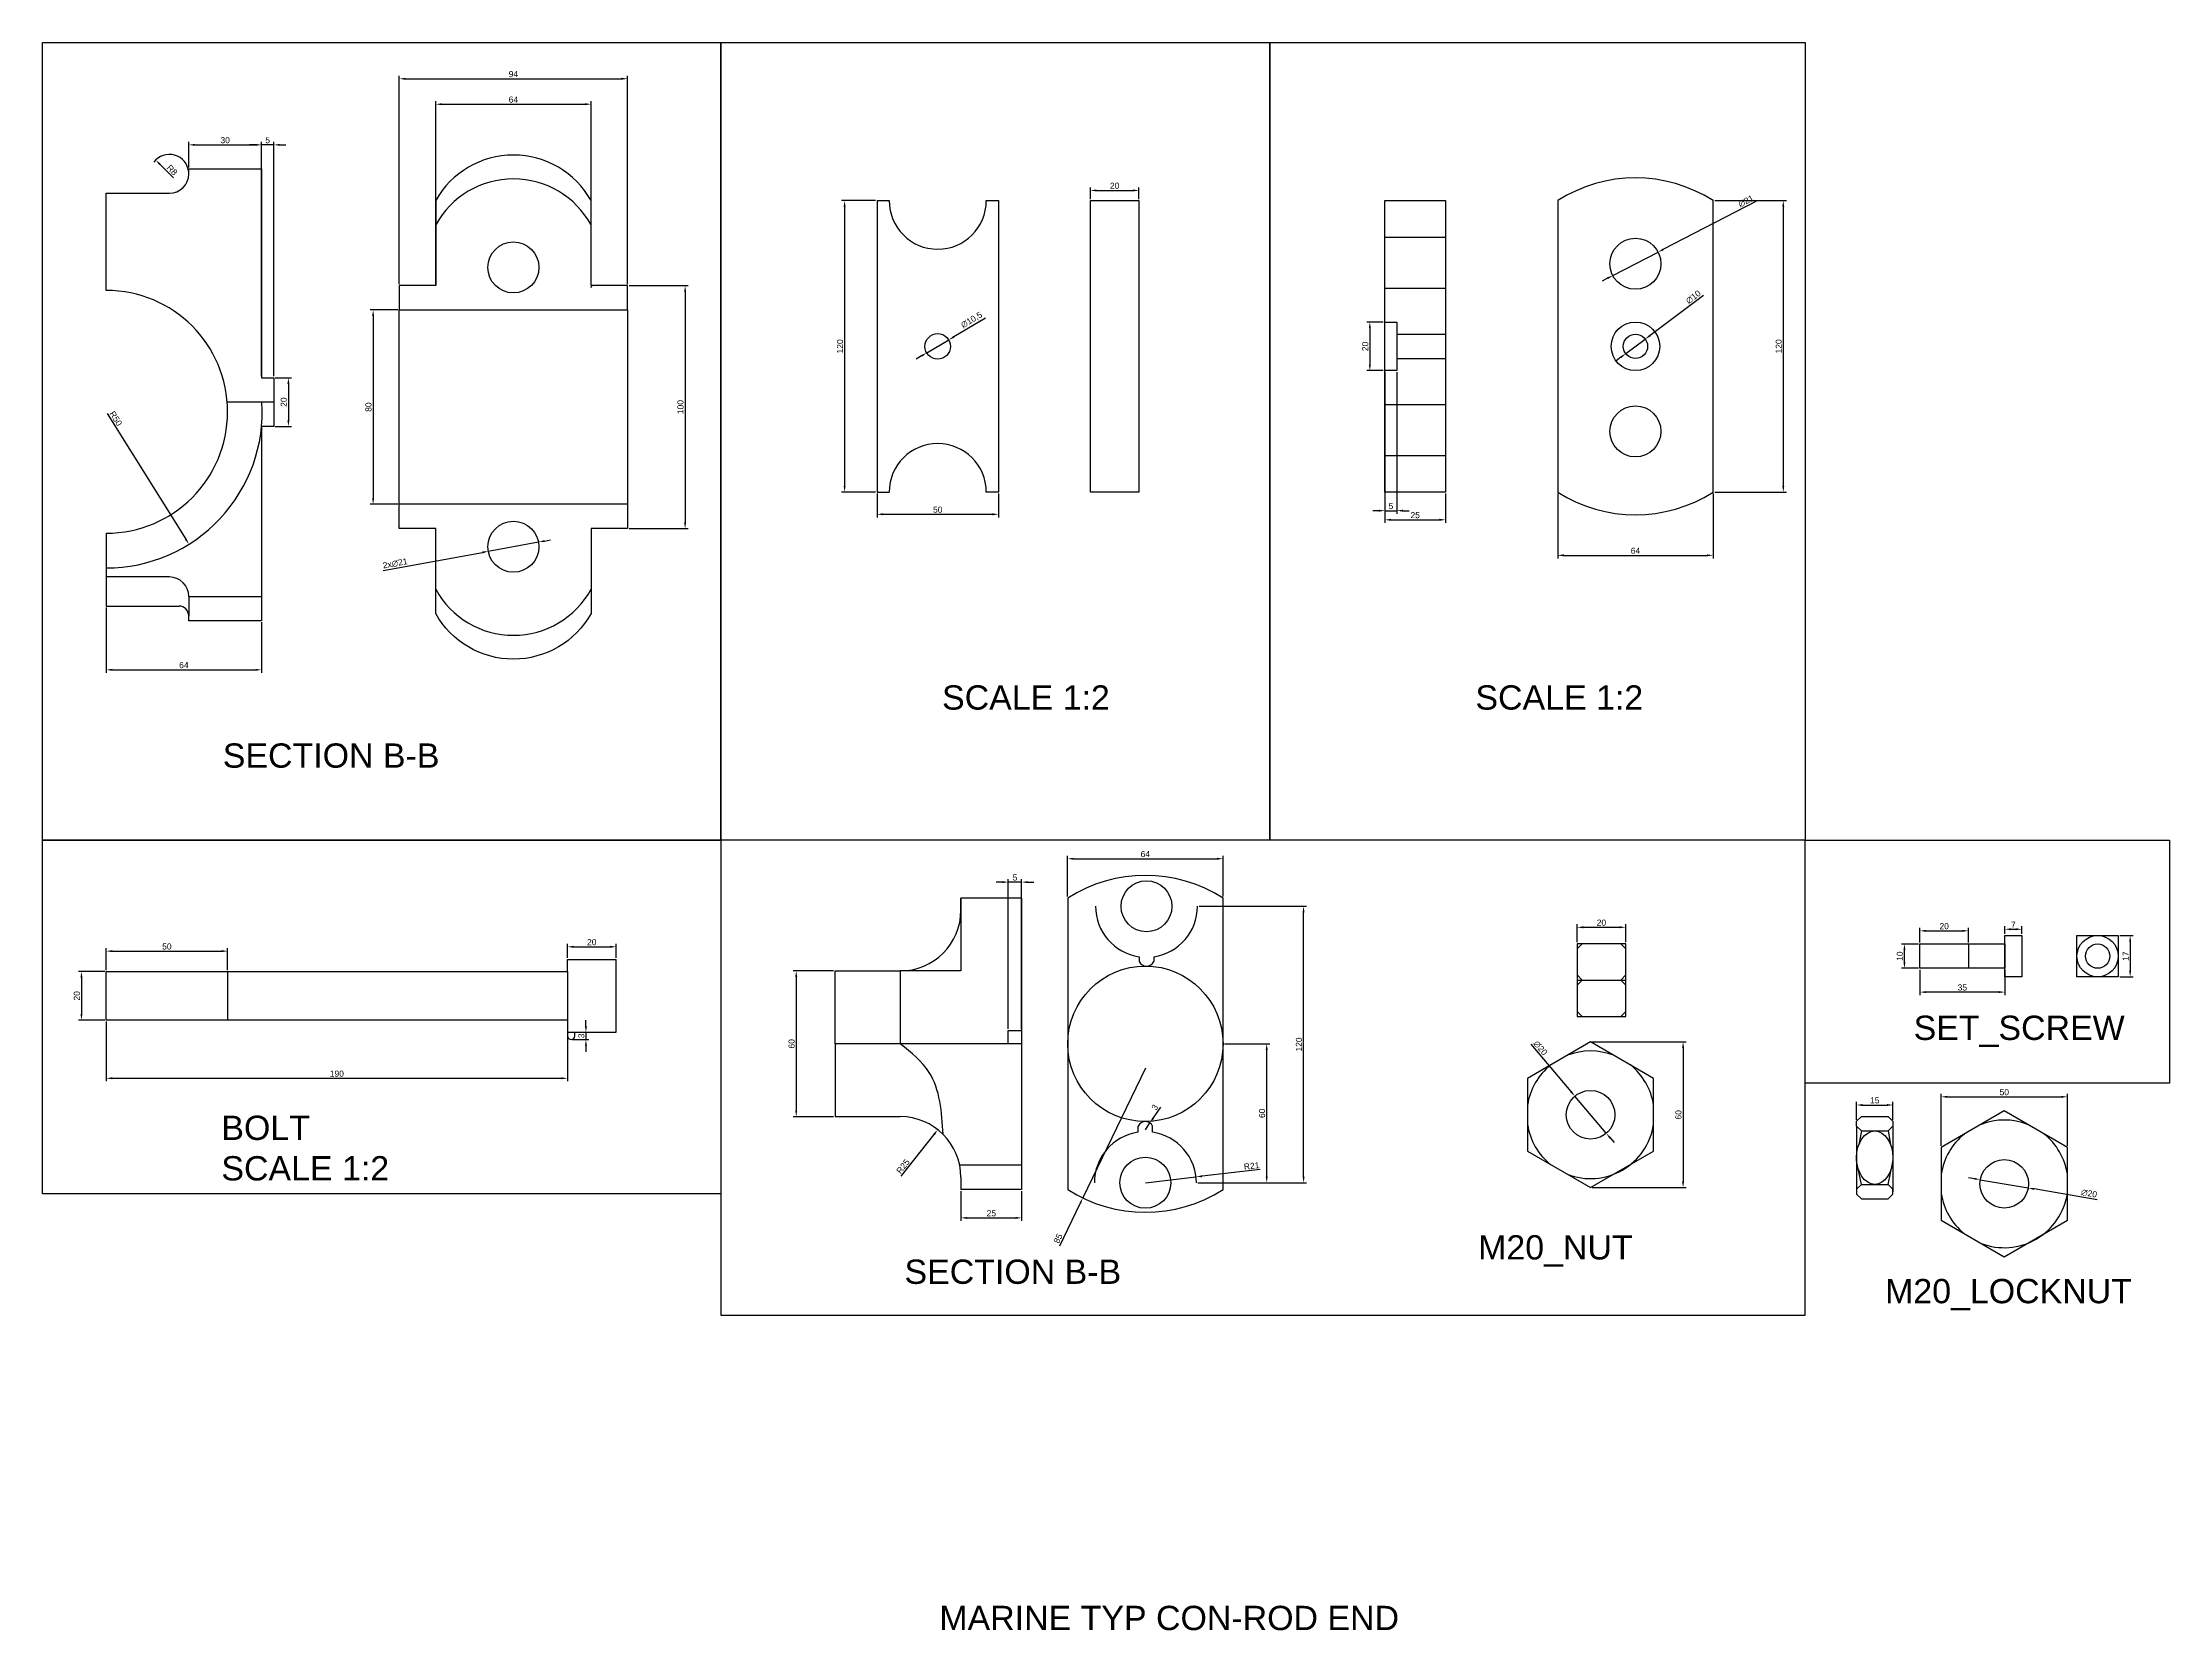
# Model space of a CAD drawing. Header units: millimetres. Extents: x 2670 to 3546, y 1502 to 2156.
import ezdxf

# ---------------------------------------------------------------- set-up
doc = ezdxf.new("R2010")
doc.units = ezdxf.units.MM
doc.styles.get("Standard").update_dxf_attribs({"font": 'arial.ttf'})
doc.dimstyles.new('ISO-25', dxfattribs={"dimtxt": 2.5, "dimasz": 2.5, "dimexe": 1.25, "dimexo": 0.625, "dimtad": 1, "dimtxsty": 'Standard', "dimcen": 2.5, "dimadec": 0, "dimazin": 0, "dimtfac": 1, "dimtmove": 0, "dimatfit": 3, "dimfxl": 1, "dimarcsym": 0})

msp = doc.modelspace()

# ---------------------------------------------------------------- texts
at = {"color": 40, "true_color": 0xf8d731, "char_height": 10, "attachment_point": 1}
for s, width, insert in [('SCALE 1:2', 138.03663, (3040.185, 1891.435)), ('SCALE 1:2', 138.03663, (3259.895, 1891.435)), ('SECTION B-B', 159.63799, (2743.915, 1867.527)), ('SET_SCREW', 53.35215, (3440.401, 1755.429)), ('BOLT\\PSCALE 1:2', 103.29499, (2743.334, 1714.251)), ('M20_NUT', 103.56052, (3261.005, 1665.033)), ('SECTION B-B', 159.63799, (3024.717, 1655.001)), ('M20_LOCKNUT', 94.52136, (3428.635, 1647.022))]:
    msp.add_mtext_dynamic_manual_height_columns(s, width=width, gutter_width=12.5, heights=[0], dxfattribs=dict(at, insert=insert))
at = {"insert": (3039.074, 1512.44), "char_height": 10, "attachment_point": 1}
msp.add_mtext_dynamic_manual_height_columns('MARINE TYP CON-ROD END', width=557.43972, gutter_width=12.5, heights=[0], dxfattribs=at)

# ---------------------------------------------------------------- blocks, each defined once
blk = doc.blocks.new('*D50')
at = {"color": 0, "lineweight": -2, "transparency": 16777216}
for p, q in [((2729.89, 2104.67), (2729.89, 2115.22)), ((2732.39, 2113.97), (2757.39, 2113.97)), ((2759.89, 2104.67), (2759.89, 2115.22))]:
    blk.add_line(p, q, dxfattribs=at)
at = {"color": 0, "transparency": 16777216}
for points in [[(2732.39, 2114.39), (2732.39, 2113.56), (2729.89, 2113.97)], [(2757.39, 2114.39), (2757.39, 2113.56), (2759.89, 2113.97)]]:
    blk.add_solid(points, dxfattribs=at)
at = {"layer": 'Defpoints', "color": 0, "transparency": 16777216}
for p in [(2759.89, 2113.97), (2729.89, 2104.05), (2759.89, 2104.05)]:
    blk.add_point(p, dxfattribs=at)
at = {"color": 0, "transparency": 16777216, "insert": (2744.89, 2115.88), "char_height": 2.5, "attachment_point": 5}
blk.add_mtext('30', dxfattribs=at)
blk = doc.blocks.new('*D51')
at = {"color": 0, "lineweight": -2, "transparency": 16777216}
for p, q in [((2757.39, 2113.97), (2754.89, 2113.97)), ((2759.89, 2018.67), (2759.89, 2115.22)), ((2764.89, 2113.97), (2759.89, 2113.97)), ((2764.89, 2018.67), (2764.89, 2115.22)), ((2767.39, 2113.97), (2769.89, 2113.97))]:
    blk.add_line(p, q, dxfattribs=at)
at = {"color": 0, "transparency": 16777216}
for points in [[(2757.39, 2114.39), (2757.39, 2113.56), (2759.89, 2113.97)], [(2767.39, 2114.39), (2767.39, 2113.56), (2764.89, 2113.97)]]:
    blk.add_solid(points, dxfattribs=at)
at = {"layer": 'Defpoints', "color": 0, "transparency": 16777216}
for p in [(2759.89, 2113.97), (2759.89, 2018.05), (2764.89, 2018.05)]:
    blk.add_point(p, dxfattribs=at)
at = {"color": 0, "transparency": 16777216, "insert": (2762.39, 2115.87), "char_height": 2.5, "attachment_point": 5}
blk.add_mtext('5', dxfattribs=at)
blk = doc.blocks.new('*D52')
at = {"color": 0, "lineweight": -2, "transparency": 16777216}
for p, q in [((2911.25, 2056), (2935.6, 2056)), ((2934.35, 2053.5), (2934.35, 1958.5)), ((2911.25, 1956), (2935.6, 1956))]:
    blk.add_line(p, q, dxfattribs=at)
at = {"color": 0, "transparency": 16777216}
for points in [[(2933.94, 2053.5), (2934.77, 2053.5), (2934.35, 2056)], [(2933.94, 1958.5), (2934.77, 1958.5), (2934.35, 1956)]]:
    blk.add_solid(points, dxfattribs=at)
at = {"layer": 'Defpoints', "color": 0, "transparency": 16777216}
for p in [(2910.62, 2056), (2910.62, 1956), (2934.35, 1956)]:
    blk.add_point(p, dxfattribs=at)
at = {"color": 0, "transparency": 16777216, "insert": (2932.45, 2006), "char_height": 2.5, "attachment_point": 5, "rotation": 90}
blk.add_mtext('100', dxfattribs=at)
blk = doc.blocks.new('*D53')
at = {"color": 0, "lineweight": -2, "transparency": 16777216}
for p, q in [((2816.62, 2056.63), (2816.62, 2142.43)), ((2819.12, 2141.18), (2908.12, 2141.18)), ((2910.62, 2056.63), (2910.62, 2142.43))]:
    blk.add_line(p, q, dxfattribs=at)
at = {"color": 0, "transparency": 16777216}
for points in [[(2819.12, 2141.6), (2819.12, 2140.77), (2816.62, 2141.18)], [(2908.12, 2141.6), (2908.12, 2140.77), (2910.62, 2141.18)]]:
    blk.add_solid(points, dxfattribs=at)
at = {"layer": 'Defpoints', "color": 0, "transparency": 16777216}
for p in [(2910.62, 2141.18), (2816.62, 2056), (2910.62, 2056)]:
    blk.add_point(p, dxfattribs=at)
at = {"color": 0, "transparency": 16777216, "insert": (2863.62, 2143.09), "char_height": 2.5, "attachment_point": 5}
blk.add_mtext('94', dxfattribs=at)
blk = doc.blocks.new('*D54')
at = {"color": 0, "lineweight": -2, "transparency": 16777216}
for p, q in [((2831.62, 2056.63), (2831.62, 2131.96)), ((2834.12, 2130.71), (2893.12, 2130.71)), ((2895.62, 2056.63), (2895.62, 2131.96))]:
    blk.add_line(p, q, dxfattribs=at)
at = {"color": 0, "transparency": 16777216}
for points in [[(2834.12, 2131.13), (2834.12, 2130.29), (2831.62, 2130.71)], [(2893.12, 2131.13), (2893.12, 2130.29), (2895.62, 2130.71)]]:
    blk.add_solid(points, dxfattribs=at)
at = {"layer": 'Defpoints', "color": 0, "transparency": 16777216}
for p in [(2895.62, 2130.71), (2831.62, 2056), (2895.62, 2056)]:
    blk.add_point(p, dxfattribs=at)
at = {"color": 0, "transparency": 16777216, "insert": (2863.62, 2132.61), "char_height": 2.5, "attachment_point": 5}
blk.add_mtext('64', dxfattribs=at)
blk = doc.blocks.new('*D55')
at = {"color": 0, "lineweight": -2, "transparency": 16777216}
for p, q in [((2816, 2046), (2804.58, 2046)), ((2805.83, 2043.5), (2805.83, 1968.5)), ((2816, 1966), (2804.58, 1966))]:
    blk.add_line(p, q, dxfattribs=at)
at = {"color": 0, "transparency": 16777216}
for points in [[(2805.41, 2043.5), (2806.25, 2043.5), (2805.83, 2046)], [(2805.41, 1968.5), (2806.25, 1968.5), (2805.83, 1966)]]:
    blk.add_solid(points, dxfattribs=at)
at = {"layer": 'Defpoints', "color": 0, "transparency": 16777216}
for p in [(2816.62, 2046), (2805.83, 1966), (2816.62, 1966)]:
    blk.add_point(p, dxfattribs=at)
at = {"color": 0, "transparency": 16777216, "insert": (2803.93, 2006), "char_height": 2.5, "attachment_point": 5, "rotation": 90}
blk.add_mtext('80', dxfattribs=at)
blk = doc.blocks.new('*D56')
at = {"color": 0, "lineweight": -2, "transparency": 16777216}
for p, q in [((2809.96, 1938.69), (2850.83, 1946.16)), ((2873.95, 1950.39), (2853.29, 1946.61)), ((2876.41, 1950.84), (2878.87, 1951.29))]:
    blk.add_line(p, q, dxfattribs=at)
at = {"color": 0, "transparency": 16777216}
for points in [[(2850.76, 1946.57), (2850.91, 1945.75), (2853.29, 1946.61)], [(2876.33, 1951.25), (2876.48, 1950.43), (2873.95, 1950.39)]]:
    blk.add_solid(points, dxfattribs=at)
at = {"layer": 'Defpoints', "color": 0, "transparency": 16777216}
for p in [(2853.29, 1946.61), (2873.95, 1950.39)]:
    blk.add_point(p, dxfattribs=at)
at = {"color": 0, "transparency": 16777216, "insert": (2814.91, 1941.6), "char_height": 2.5, "attachment_point": 5, "rotation": 10.35673}
blk.add_mtext('2x∅21', dxfattribs=at)
blk = doc.blocks.new('*D57')
at = {"color": 0, "lineweight": -2, "transparency": 16777216}
for p, q in [((2765.52, 2018.05), (2772.19, 2018.05)), ((2770.94, 2015.55), (2770.94, 2000.55)), ((2765.52, 1998.05), (2772.19, 1998.05))]:
    blk.add_line(p, q, dxfattribs=at)
at = {"color": 0, "transparency": 16777216}
for points in [[(2770.53, 2015.55), (2771.36, 2015.55), (2770.94, 2018.05)], [(2770.53, 2000.55), (2771.36, 2000.55), (2770.94, 1998.05)]]:
    blk.add_solid(points, dxfattribs=at)
at = {"layer": 'Defpoints', "color": 0, "transparency": 16777216}
for p in [(2764.89, 2018.05), (2764.89, 1998.05), (2770.94, 1998.05)]:
    blk.add_point(p, dxfattribs=at)
at = {"color": 0, "transparency": 16777216, "insert": (2769.04, 2008.05), "char_height": 2.5, "attachment_point": 5, "rotation": 90}
blk.add_mtext('20', dxfattribs=at)
blk = doc.blocks.new('*D58')
at = {"color": 0, "lineweight": -2, "transparency": 16777216}
blk.add_line((2696.33, 2003.35), (2728.64, 1951.66), dxfattribs=at)
at = {"color": 0, "transparency": 16777216}
blk.add_solid([(2728.99, 1951.88), (2728.28, 1951.44), (2729.96, 1949.54)], dxfattribs=at)
at = {"layer": 'Defpoints', "color": 0, "transparency": 16777216}
for p in [(2695.89, 2004.05), (2729.96, 1949.54)]:
    blk.add_point(p, dxfattribs=at)
at = {"color": 0, "transparency": 16777216, "insert": (2699.86, 2001.29), "char_height": 2.5, "attachment_point": 5, "rotation": 302.00206}
blk.add_mtext('R50', dxfattribs=at)
blk = doc.blocks.new('*D59')
at = {"color": 0, "lineweight": -2, "transparency": 16777216}
blk.add_line((2723.55, 2100.38), (2718.03, 2105.96), dxfattribs=at)
blk.add_arc((2721.89, 2102.05), 8, 4.47623, 143.62426, dxfattribs=at)
at = {"color": 0, "transparency": 16777216}
blk.add_solid([(2718.32, 2106.25), (2717.73, 2105.67), (2716.27, 2107.74)], dxfattribs=at)
at = {"layer": 'Defpoints', "color": 0, "transparency": 16777216}
for p in [(2716.27, 2107.74), (2721.89, 2102.05)]:
    blk.add_point(p, dxfattribs=at)
at = {"color": 0, "transparency": 16777216, "insert": (2723.04, 2103.59), "char_height": 2.5, "attachment_point": 5, "rotation": 314.6718}
blk.add_mtext('R8', dxfattribs=at)
blk = doc.blocks.new('*D60')
at = {"color": 0, "lineweight": -2, "transparency": 16777216}
for p, q in [((2695.89, 1923.42), (2695.89, 1896.58)), ((2759.89, 1917.42), (2759.89, 1896.58)), ((2698.39, 1897.83), (2757.39, 1897.83))]:
    blk.add_line(p, q, dxfattribs=at)
at = {"color": 0, "transparency": 16777216}
for points in [[(2698.39, 1898.25), (2698.39, 1897.42), (2695.89, 1897.83)], [(2757.39, 1898.25), (2757.39, 1897.42), (2759.89, 1897.83)]]:
    blk.add_solid(points, dxfattribs=at)
at = {"layer": 'Defpoints', "color": 0, "transparency": 16777216}
for p in [(2695.89, 1924.05), (2759.89, 1918.05), (2759.89, 1897.83)]:
    blk.add_point(p, dxfattribs=at)
at = {"color": 0, "transparency": 16777216, "insert": (2727.89, 1899.74), "char_height": 2.5, "attachment_point": 5}
blk.add_mtext('64', dxfattribs=at)
blk = doc.blocks.new('*D61')
at = {"color": 0, "lineweight": -2, "transparency": 16777216}
for p, q in [((3012.78, 2091), (2998.8, 2091)), ((3000.05, 2088.5), (3000.05, 1973.5)), ((3012.78, 1971), (2998.8, 1971))]:
    blk.add_line(p, q, dxfattribs=at)
at = {"color": 0, "transparency": 16777216}
for points in [[(2999.63, 2088.5), (3000.47, 2088.5), (3000.05, 2091)], [(2999.63, 1973.5), (3000.47, 1973.5), (3000.05, 1971)]]:
    blk.add_solid(points, dxfattribs=at)
at = {"layer": 'Defpoints', "color": 0, "transparency": 16777216}
for p in [(3013.41, 2091), (3000.05, 1971), (3013.41, 1971)]:
    blk.add_point(p, dxfattribs=at)
at = {"color": 0, "transparency": 16777216, "insert": (2998.15, 2031), "char_height": 2.5, "attachment_point": 5, "rotation": 90}
blk.add_mtext('120', dxfattribs=at)
blk = doc.blocks.new('*D62')
at = {"color": 0, "lineweight": -2, "transparency": 16777216}
for p, q in [((3013.41, 1970.38), (3013.41, 1960.61)), ((3063.41, 1970.38), (3063.41, 1960.61)), ((3015.91, 1961.86), (3060.91, 1961.86))]:
    blk.add_line(p, q, dxfattribs=at)
at = {"color": 0, "transparency": 16777216}
for points in [[(3015.91, 1962.28), (3015.91, 1961.44), (3013.41, 1961.86)], [(3060.91, 1962.28), (3060.91, 1961.44), (3063.41, 1961.86)]]:
    blk.add_solid(points, dxfattribs=at)
at = {"layer": 'Defpoints', "color": 0, "transparency": 16777216}
for p in [(3013.41, 1971), (3063.41, 1971), (3063.41, 1961.86)]:
    blk.add_point(p, dxfattribs=at)
at = {"color": 0, "transparency": 16777216, "insert": (3038.41, 1963.76), "char_height": 2.5, "attachment_point": 5}
blk.add_mtext('50', dxfattribs=at)
blk = doc.blocks.new('*D63')
at = {"color": 0, "lineweight": -2, "transparency": 16777216}
for p, q in [((3058.02, 2042.55), (3045.09, 2034.93)), ((3033.88, 2028.34), (3042.93, 2033.67)), ((3031.73, 2027.07), (3029.57, 2025.8))]:
    blk.add_line(p, q, dxfattribs=at)
at = {"color": 0, "transparency": 16777216}
for points in [[(3044.87, 2035.29), (3045.3, 2034.58), (3042.93, 2033.67)], [(3031.52, 2027.43), (3031.94, 2026.71), (3033.88, 2028.34)]]:
    blk.add_solid(points, dxfattribs=at)
at = {"layer": 'Defpoints', "color": 0, "transparency": 16777216}
for p in [(3042.93, 2033.67), (3033.88, 2028.34)]:
    blk.add_point(p, dxfattribs=at)
at = {"color": 0, "transparency": 16777216, "insert": (3052.4, 2041.76), "char_height": 2.5, "attachment_point": 5, "rotation": 30.49342}
blk.add_mtext('∅10,5', dxfattribs=at)
blk = doc.blocks.new('*D64')
at = {"color": 0, "lineweight": -2, "transparency": 16777216}
for p, q in [((3101.28, 2091.63), (3101.28, 2096.46)), ((3103.78, 2095.21), (3118.78, 2095.21)), ((3121.28, 2091.63), (3121.28, 2096.46))]:
    blk.add_line(p, q, dxfattribs=at)
at = {"color": 0, "transparency": 16777216}
for points in [[(3103.78, 2095.62), (3103.78, 2094.79), (3101.28, 2095.21)], [(3118.78, 2095.62), (3118.78, 2094.79), (3121.28, 2095.21)]]:
    blk.add_solid(points, dxfattribs=at)
at = {"layer": 'Defpoints', "color": 0, "transparency": 16777216}
for p in [(3121.28, 2095.21), (3101.28, 2091), (3121.28, 2091)]:
    blk.add_point(p, dxfattribs=at)
at = {"color": 0, "transparency": 16777216, "insert": (3111.28, 2097.11), "char_height": 2.5, "attachment_point": 5}
blk.add_mtext('20', dxfattribs=at)
blk = doc.blocks.new('*D65')
at = {"color": 0, "lineweight": -2, "transparency": 16777216}
for p, q in [((3221.95, 2041), (3215.15, 2041)), ((3216.4, 2038.5), (3216.4, 2023.5)), ((3221.95, 2021), (3215.15, 2021))]:
    blk.add_line(p, q, dxfattribs=at)
at = {"color": 0, "transparency": 16777216}
for points in [[(3215.98, 2038.5), (3216.81, 2038.5), (3216.4, 2041)], [(3215.98, 2023.5), (3216.81, 2023.5), (3216.4, 2021)]]:
    blk.add_solid(points, dxfattribs=at)
at = {"layer": 'Defpoints', "color": 0, "transparency": 16777216}
for p in [(3222.58, 2041), (3216.4, 2021), (3222.58, 2021)]:
    blk.add_point(p, dxfattribs=at)
at = {"color": 0, "transparency": 16777216, "insert": (3214.5, 2031), "char_height": 2.5, "attachment_point": 5, "rotation": 90}
blk.add_mtext('20', dxfattribs=at)
blk = doc.blocks.new('*D66')
at = {"color": 0, "lineweight": -2, "transparency": 16777216}
for p, q in [((3222.58, 1970.38), (3222.58, 1958.35)), ((3247.58, 1970.38), (3247.58, 1958.35)), ((3225.08, 1959.6), (3245.08, 1959.6))]:
    blk.add_line(p, q, dxfattribs=at)
at = {"color": 0, "transparency": 16777216}
for points in [[(3225.08, 1960.02), (3225.08, 1959.18), (3222.58, 1959.6)], [(3245.08, 1960.02), (3245.08, 1959.18), (3247.58, 1959.6)]]:
    blk.add_solid(points, dxfattribs=at)
at = {"layer": 'Defpoints', "color": 0, "transparency": 16777216}
for p in [(3222.58, 1971), (3247.58, 1971), (3247.58, 1959.6)]:
    blk.add_point(p, dxfattribs=at)
at = {"color": 0, "transparency": 16777216, "insert": (3235.08, 1961.5), "char_height": 2.5, "attachment_point": 5}
blk.add_mtext('25', dxfattribs=at)
blk = doc.blocks.new('*D67')
at = {"color": 0, "lineweight": -2, "transparency": 16777216}
for p, q in [((3222.58, 2020.38), (3222.58, 1962.1)), ((3227.58, 2020.38), (3227.58, 1962.1)), ((3220.08, 1963.35), (3217.58, 1963.35)), ((3222.58, 1963.35), (3227.58, 1963.35)), ((3230.08, 1963.35), (3232.58, 1963.35))]:
    blk.add_line(p, q, dxfattribs=at)
at = {"color": 0, "transparency": 16777216}
for points in [[(3220.08, 1963.77), (3220.08, 1962.93), (3222.58, 1963.35)], [(3230.08, 1963.77), (3230.08, 1962.93), (3227.58, 1963.35)]]:
    blk.add_solid(points, dxfattribs=at)
at = {"layer": 'Defpoints', "color": 0, "transparency": 16777216}
for p in [(3222.58, 2021), (3227.58, 2021), (3227.58, 1963.35)]:
    blk.add_point(p, dxfattribs=at)
at = {"color": 0, "transparency": 16777216, "insert": (3225.08, 1965.25), "char_height": 2.5, "attachment_point": 5}
blk.add_mtext('5', dxfattribs=at)
blk = doc.blocks.new('*D68')
at = {"color": 0, "lineweight": -2, "transparency": 16777216}
for p, q in [((3375.37, 2090.65), (3337.36, 2070.98)), ((3316.49, 2060.18), (3335.14, 2069.83)), ((3314.27, 2059.03), (3312.05, 2057.88))]:
    blk.add_line(p, q, dxfattribs=at)
at = {"color": 0, "transparency": 16777216}
for points in [[(3337.17, 2071.35), (3337.55, 2070.61), (3335.14, 2069.83)], [(3314.07, 2059.4), (3314.46, 2058.66), (3316.49, 2060.18)]]:
    blk.add_solid(points, dxfattribs=at)
at = {"layer": 'Defpoints', "color": 0, "transparency": 16777216}
for p in [(3335.14, 2069.83), (3316.49, 2060.18)]:
    blk.add_point(p, dxfattribs=at)
at = {"color": 0, "transparency": 16777216, "insert": (3371.33, 2090.77), "char_height": 2.5, "attachment_point": 5, "rotation": 27.35769}
blk.add_mtext('∅21', dxfattribs=at)
blk = doc.blocks.new('*D69')
at = {"color": 0, "lineweight": -2, "transparency": 16777216}
for p, q in [((3353.86, 2051.96), (3331.82, 2035.49)), ((3321.81, 2028.01), (3329.82, 2034)), ((3319.81, 2026.51), (3317.8, 2025.01))]:
    blk.add_line(p, q, dxfattribs=at)
at = {"color": 0, "transparency": 16777216}
for points in [[(3331.57, 2035.83), (3332.07, 2035.16), (3329.82, 2034)], [(3319.56, 2026.84), (3320.05, 2026.18), (3321.81, 2028.01)]]:
    blk.add_solid(points, dxfattribs=at)
at = {"layer": 'Defpoints', "color": 0, "transparency": 16777216}
for p in [(3329.82, 2034), (3321.81, 2028.01)]:
    blk.add_point(p, dxfattribs=at)
at = {"color": 0, "transparency": 16777216, "insert": (3349.66, 2051.29), "char_height": 2.5, "attachment_point": 5, "rotation": 36.77829}
blk.add_mtext('∅10', dxfattribs=at)
blk = doc.blocks.new('*D70')
at = {"color": 0, "lineweight": -2, "transparency": 16777216}
for p, q in [((3358.44, 2091), (3387.96, 2091)), ((3386.71, 2088.5), (3386.71, 1973.5)), ((3358.44, 1971), (3387.96, 1971))]:
    blk.add_line(p, q, dxfattribs=at)
at = {"color": 0, "transparency": 16777216}
for points in [[(3386.29, 2088.5), (3387.12, 2088.5), (3386.71, 2091)], [(3386.29, 1973.5), (3387.12, 1973.5), (3386.71, 1971)]]:
    blk.add_solid(points, dxfattribs=at)
at = {"layer": 'Defpoints', "color": 0, "transparency": 16777216}
for p in [(3357.81, 2091), (3357.81, 1971), (3386.71, 1971)]:
    blk.add_point(p, dxfattribs=at)
at = {"color": 0, "transparency": 16777216, "insert": (3384.81, 2031), "char_height": 2.5, "attachment_point": 5, "rotation": 90}
blk.add_mtext('120', dxfattribs=at)
blk = doc.blocks.new('*D71')
at = {"color": 0, "lineweight": -2, "transparency": 16777216}
for p, q in [((3293.81, 1970.38), (3293.81, 1943.71)), ((3357.81, 1970.38), (3357.81, 1943.71)), ((3296.31, 1944.96), (3355.31, 1944.96))]:
    blk.add_line(p, q, dxfattribs=at)
at = {"color": 0, "transparency": 16777216}
for points in [[(3296.31, 1945.38), (3296.31, 1944.55), (3293.81, 1944.96)], [(3355.31, 1945.38), (3355.31, 1944.55), (3357.81, 1944.96)]]:
    blk.add_solid(points, dxfattribs=at)
at = {"layer": 'Defpoints', "color": 0, "transparency": 16777216}
for p in [(3293.81, 1971), (3357.81, 1971), (3357.81, 1944.96)]:
    blk.add_point(p, dxfattribs=at)
at = {"color": 0, "transparency": 16777216, "insert": (3325.81, 1946.86), "char_height": 2.5, "attachment_point": 5}
blk.add_mtext('64', dxfattribs=at)
blk = doc.blocks.new('*D72')
at = {"color": 0, "lineweight": -2, "transparency": 16777216}
for p, q in [((2695.27, 1773.59), (2684.45, 1773.59)), ((2685.7, 1771.09), (2685.7, 1756.09)), ((2695.27, 1753.59), (2684.45, 1753.59))]:
    blk.add_line(p, q, dxfattribs=at)
at = {"color": 0, "transparency": 16777216}
for points in [[(2685.28, 1771.09), (2686.12, 1771.09), (2685.7, 1773.59)], [(2685.28, 1756.09), (2686.12, 1756.09), (2685.7, 1753.59)]]:
    blk.add_solid(points, dxfattribs=at)
at = {"layer": 'Defpoints', "color": 0, "transparency": 16777216}
for p in [(2695.89, 1773.59), (2685.7, 1753.59), (2695.89, 1753.59)]:
    blk.add_point(p, dxfattribs=at)
at = {"color": 0, "transparency": 16777216, "insert": (2683.8, 1763.59), "char_height": 2.5, "attachment_point": 5, "rotation": 90}
blk.add_mtext('20', dxfattribs=at)
blk = doc.blocks.new('*D73')
at = {"color": 0, "lineweight": -2, "transparency": 16777216}
for p, q in [((2695.89, 1774.21), (2695.89, 1783.25)), ((2698.39, 1782), (2743.39, 1782)), ((2745.89, 1774.21), (2745.89, 1783.25))]:
    blk.add_line(p, q, dxfattribs=at)
at = {"color": 0, "transparency": 16777216}
for points in [[(2698.39, 1782.42), (2698.39, 1781.58), (2695.89, 1782)], [(2743.39, 1782.42), (2743.39, 1781.58), (2745.89, 1782)]]:
    blk.add_solid(points, dxfattribs=at)
at = {"layer": 'Defpoints', "color": 0, "transparency": 16777216}
for p in [(2745.89, 1782), (2695.89, 1773.59), (2745.89, 1773.59)]:
    blk.add_point(p, dxfattribs=at)
at = {"color": 0, "transparency": 16777216, "insert": (2720.89, 1783.9), "char_height": 2.5, "attachment_point": 5}
blk.add_mtext('50', dxfattribs=at)
blk = doc.blocks.new('*D74')
at = {"color": 0, "lineweight": -2, "transparency": 16777216}
for p, q in [((2695.89, 1752.96), (2695.89, 1728.39)), ((2885.89, 1752.96), (2885.89, 1728.39)), ((2698.39, 1729.64), (2883.39, 1729.64))]:
    blk.add_line(p, q, dxfattribs=at)
at = {"color": 0, "transparency": 16777216}
for points in [[(2698.39, 1730.06), (2698.39, 1729.23), (2695.89, 1729.64)], [(2883.39, 1730.06), (2883.39, 1729.23), (2885.89, 1729.64)]]:
    blk.add_solid(points, dxfattribs=at)
at = {"layer": 'Defpoints', "color": 0, "transparency": 16777216}
for p in [(2695.89, 1753.59), (2885.89, 1753.59), (2885.89, 1729.64)]:
    blk.add_point(p, dxfattribs=at)
at = {"color": 0, "transparency": 16777216, "insert": (2790.89, 1731.54), "char_height": 2.5, "attachment_point": 5}
blk.add_mtext('190', dxfattribs=at)
blk = doc.blocks.new('*D75')
at = {"color": 0, "lineweight": -2, "transparency": 16777216}
for p, q in [((2893.5, 1751.09), (2893.5, 1753.59)), ((2888.02, 1745.59), (2894.75, 1745.59)), ((2889.52, 1748.59), (2894.75, 1748.59)), ((2893.5, 1748.59), (2893.5, 1745.59)), ((2893.5, 1743.09), (2893.5, 1740.59))]:
    blk.add_line(p, q, dxfattribs=at)
at = {"color": 0, "transparency": 16777216}
for points in [[(2893.09, 1751.09), (2893.92, 1751.09), (2893.5, 1748.59)], [(2893.09, 1743.09), (2893.92, 1743.09), (2893.5, 1745.59)]]:
    blk.add_solid(points, dxfattribs=at)
at = {"layer": 'Defpoints', "color": 0, "transparency": 16777216}
for p in [(2887.39, 1745.59), (2888.89, 1748.59), (2893.5, 1745.59)]:
    blk.add_point(p, dxfattribs=at)
at = {"color": 0, "transparency": 16777216, "insert": (2891.6, 1747.09), "char_height": 2.5, "attachment_point": 5, "rotation": 90}
blk.add_mtext('3', dxfattribs=at)
blk = doc.blocks.new('*D76')
at = {"color": 0, "lineweight": -2, "transparency": 16777216}
for p, q in [((2885.89, 1779.21), (2885.89, 1785.03)), ((2888.39, 1783.78), (2903.39, 1783.78)), ((2905.89, 1779.21), (2905.89, 1785.03))]:
    blk.add_line(p, q, dxfattribs=at)
at = {"color": 0, "transparency": 16777216}
for points in [[(2888.39, 1784.2), (2888.39, 1783.36), (2885.89, 1783.78)], [(2903.39, 1784.2), (2903.39, 1783.36), (2905.89, 1783.78)]]:
    blk.add_solid(points, dxfattribs=at)
at = {"layer": 'Defpoints', "color": 0, "transparency": 16777216}
for p in [(2885.89, 1778.59), (2905.89, 1783.78), (2905.89, 1778.59)]:
    blk.add_point(p, dxfattribs=at)
at = {"color": 0, "transparency": 16777216, "insert": (2895.89, 1785.68), "char_height": 2.5, "attachment_point": 5}
blk.add_mtext('20', dxfattribs=at)
blk = doc.blocks.new('*D77')
at = {"color": 0, "lineweight": -2, "transparency": 16777216}
for p, q in [((3064.98, 1810.41), (3062.48, 1810.41)), ((3067.48, 1749.97), (3067.48, 1811.66)), ((3072.98, 1810.41), (3067.48, 1810.41)), ((3072.98, 1749.97), (3072.98, 1811.66)), ((3075.48, 1810.41), (3077.98, 1810.41))]:
    blk.add_line(p, q, dxfattribs=at)
at = {"color": 0, "transparency": 16777216}
for points in [[(3064.98, 1810.83), (3064.98, 1809.99), (3067.48, 1810.41)], [(3075.48, 1810.83), (3075.48, 1809.99), (3072.98, 1810.41)]]:
    blk.add_solid(points, dxfattribs=at)
at = {"layer": 'Defpoints', "color": 0, "transparency": 16777216}
for p in [(3067.48, 1810.41), (3067.48, 1749.34), (3072.98, 1749.34)]:
    blk.add_point(p, dxfattribs=at)
at = {"color": 0, "transparency": 16777216, "insert": (3070.23, 1812.31), "char_height": 2.5, "attachment_point": 5}
blk.add_mtext('5', dxfattribs=at)
blk = doc.blocks.new('*D78')
at = {"color": 0, "lineweight": -2, "transparency": 16777216}
for p, q in [((3047.98, 1683.22), (3047.98, 1670.91)), ((3072.98, 1683.22), (3072.98, 1670.91)), ((3050.48, 1672.16), (3070.48, 1672.16))]:
    blk.add_line(p, q, dxfattribs=at)
at = {"color": 0, "transparency": 16777216}
for points in [[(3050.48, 1672.57), (3050.48, 1671.74), (3047.98, 1672.16)], [(3070.48, 1672.57), (3070.48, 1671.74), (3072.98, 1672.16)]]:
    blk.add_solid(points, dxfattribs=at)
at = {"layer": 'Defpoints', "color": 0, "transparency": 16777216}
for p in [(3047.98, 1683.84), (3072.98, 1683.84), (3072.98, 1672.16)]:
    blk.add_point(p, dxfattribs=at)
at = {"color": 0, "transparency": 16777216, "insert": (3060.48, 1674.06), "char_height": 2.5, "attachment_point": 5}
blk.add_mtext('25', dxfattribs=at)
blk = doc.blocks.new('*D79')
at = {"color": 0, "lineweight": -2, "transparency": 16777216}
for p, q in [((2995.48, 1773.84), (2978.86, 1773.84)), ((2980.11, 1771.34), (2980.11, 1716.34)), ((2995.48, 1713.84), (2978.86, 1713.84))]:
    blk.add_line(p, q, dxfattribs=at)
at = {"color": 0, "transparency": 16777216}
for points in [[(2979.69, 1771.34), (2980.52, 1771.34), (2980.11, 1773.84)], [(2979.69, 1716.34), (2980.52, 1716.34), (2980.11, 1713.84)]]:
    blk.add_solid(points, dxfattribs=at)
at = {"layer": 'Defpoints', "color": 0, "transparency": 16777216}
for p in [(2996.11, 1773.84), (2980.11, 1713.84), (2996.11, 1713.84)]:
    blk.add_point(p, dxfattribs=at)
at = {"color": 0, "transparency": 16777216, "insert": (2978.21, 1743.84), "char_height": 2.5, "attachment_point": 5, "rotation": 90}
blk.add_mtext('60', dxfattribs=at)
blk = doc.blocks.new('*D80')
at = {"color": 0, "lineweight": -2, "transparency": 16777216}
blk.add_line((3023.39, 1689.36), (3036.9, 1706.52), dxfattribs=at)
at = {"color": 0, "transparency": 16777216}
blk.add_solid([(3036.57, 1706.78), (3037.23, 1706.26), (3038.45, 1708.49)], dxfattribs=at)
at = {"layer": 'Defpoints', "color": 0, "transparency": 16777216}
for p in [(3038.45, 1708.49), (3022.98, 1688.84)]:
    blk.add_point(p, dxfattribs=at)
at = {"color": 0, "transparency": 16777216, "insert": (3024.13, 1693.38), "char_height": 2.5, "attachment_point": 5, "rotation": 51.78902}
blk.add_mtext('R25', dxfattribs=at)
blk = doc.blocks.new('*D81')
at = {"color": 0, "lineweight": -2, "transparency": 16777216}
for p, q in [((3130.21, 1717.8), (3127.2, 1713.33)), ((3123.93, 1708.46), (3125.81, 1711.25))]:
    blk.add_line(p, q, dxfattribs=at)
at = {"color": 0, "transparency": 16777216}
blk.add_solid([(3126.86, 1713.56), (3127.55, 1713.09), (3125.81, 1711.25)], dxfattribs=at)
at = {"layer": 'Defpoints', "color": 0, "transparency": 16777216}
for p in [(3123.93, 1708.46), (3125.81, 1711.25)]:
    blk.add_point(p, dxfattribs=at)
at = {"color": 0, "transparency": 16777216, "insert": (3127.83, 1717.66), "char_height": 2.5, "attachment_point": 5, "rotation": 56.0927}
blk.add_mtext('3', dxfattribs=at)
blk = doc.blocks.new('*D82')
at = {"color": 0, "lineweight": -2, "transparency": 16777216}
for p, q in [((3123.93, 1733.84), (3098.16, 1680.36)), ((3088.67, 1660.67), (3097.08, 1678.11))]:
    blk.add_line(p, q, dxfattribs=at)
at = {"color": 0, "transparency": 16777216}
blk.add_solid([(3096.7, 1678.29), (3097.45, 1677.93), (3098.16, 1680.36)], dxfattribs=at)
at = {"layer": 'Defpoints', "color": 0, "transparency": 16777216}
for p in [(3123.93, 1733.84), (3098.16, 1680.36)]:
    blk.add_point(p, dxfattribs=at)
at = {"color": 0, "transparency": 16777216, "insert": (3088.01, 1663.68), "char_height": 2.5, "attachment_point": 5, "rotation": 64.27136}
blk.add_mtext('85', dxfattribs=at)
blk = doc.blocks.new('*D83')
at = {"color": 0, "lineweight": -2, "transparency": 16777216}
for p, q in [((3171.25, 1692.08), (3147.28, 1689.32)), ((3123.93, 1686.63), (3144.79, 1689.03))]:
    blk.add_line(p, q, dxfattribs=at)
at = {"color": 0, "transparency": 16777216}
blk.add_solid([(3147.23, 1689.73), (3147.33, 1688.9), (3144.79, 1689.03)], dxfattribs=at)
at = {"layer": 'Defpoints', "color": 0, "transparency": 16777216}
for p in [(3123.93, 1686.63), (3144.79, 1689.03)]:
    blk.add_point(p, dxfattribs=at)
at = {"color": 0, "transparency": 16777216, "insert": (3167.69, 1693.56), "char_height": 2.5, "attachment_point": 5, "rotation": 6.57099}
blk.add_mtext('R21', dxfattribs=at)
blk = doc.blocks.new('*D84')
at = {"color": 0, "lineweight": -2, "transparency": 16777216}
for p, q in [((3146.03, 1800.47), (3190.35, 1800.47)), ((3189.1, 1689.13), (3189.1, 1797.97)), ((3145.56, 1686.63), (3190.35, 1686.63))]:
    blk.add_line(p, q, dxfattribs=at)
at = {"color": 0, "transparency": 16777216}
for points in [[(3188.69, 1797.97), (3189.52, 1797.97), (3189.1, 1800.47)], [(3188.69, 1689.13), (3189.52, 1689.13), (3189.1, 1686.63)]]:
    blk.add_solid(points, dxfattribs=at)
at = {"layer": 'Defpoints', "color": 0, "transparency": 16777216}
for p in [(3145.41, 1800.47), (3189.1, 1800.47), (3144.93, 1686.63)]:
    blk.add_point(p, dxfattribs=at)
at = {"color": 0, "transparency": 16777216, "insert": (3187.2, 1743.55), "char_height": 2.5, "attachment_point": 5, "rotation": 90}
blk.add_mtext('120', dxfattribs=at)
blk = doc.blocks.new('*D85')
at = {"color": 0, "lineweight": -2, "transparency": 16777216}
for p, q in [((3156.56, 1743.84), (3175.17, 1743.84)), ((3173.92, 1689.13), (3173.92, 1741.34)), ((3145.56, 1686.63), (3175.17, 1686.63))]:
    blk.add_line(p, q, dxfattribs=at)
at = {"color": 0, "transparency": 16777216}
for points in [[(3173.51, 1741.34), (3174.34, 1741.34), (3173.92, 1743.84)], [(3173.51, 1689.13), (3174.34, 1689.13), (3173.92, 1686.63)]]:
    blk.add_solid(points, dxfattribs=at)
at = {"layer": 'Defpoints', "color": 0, "transparency": 16777216}
for p in [(3155.93, 1743.84), (3173.92, 1743.84), (3144.93, 1686.63)]:
    blk.add_point(p, dxfattribs=at)
at = {"color": 0, "transparency": 16777216, "insert": (3172.02, 1715.23), "char_height": 2.5, "attachment_point": 5, "rotation": 90}
blk.add_mtext('60', dxfattribs=at)
blk = doc.blocks.new('*D86')
at = {"color": 0, "lineweight": -2, "transparency": 16777216}
for p, q in [((3091.93, 1804.47), (3091.93, 1821.29)), ((3094.43, 1820.04), (3153.43, 1820.04)), ((3155.93, 1804.47), (3155.93, 1821.29))]:
    blk.add_line(p, q, dxfattribs=at)
at = {"color": 0, "transparency": 16777216}
for points in [[(3094.43, 1820.45), (3094.43, 1819.62), (3091.93, 1820.04)], [(3153.43, 1820.45), (3153.43, 1819.62), (3155.93, 1820.04)]]:
    blk.add_solid(points, dxfattribs=at)
at = {"layer": 'Defpoints', "color": 0, "transparency": 16777216}
for p in [(3155.93, 1820.04), (3091.93, 1803.84), (3155.93, 1803.84)]:
    blk.add_point(p, dxfattribs=at)
at = {"color": 0, "transparency": 16777216, "insert": (3123.93, 1821.94), "char_height": 2.5, "attachment_point": 5}
blk.add_mtext('64', dxfattribs=at)
blk = doc.blocks.new('*D87')
at = {"color": 0, "lineweight": -2, "transparency": 16777216}
for p, q in [((3416.89, 1712.57), (3416.89, 1719.89)), ((3419.39, 1718.64), (3429.39, 1718.64)), ((3431.89, 1712.57), (3431.89, 1719.89))]:
    blk.add_line(p, q, dxfattribs=at)
at = {"color": 0, "transparency": 16777216}
for points in [[(3419.39, 1719.06), (3419.39, 1718.22), (3416.89, 1718.64)], [(3429.39, 1719.06), (3429.39, 1718.22), (3431.89, 1718.64)]]:
    blk.add_solid(points, dxfattribs=at)
at = {"layer": 'Defpoints', "color": 0, "transparency": 16777216}
for p in [(3431.89, 1718.64), (3416.89, 1711.95), (3431.89, 1711.95)]:
    blk.add_point(p, dxfattribs=at)
at = {"color": 0, "transparency": 16777216, "insert": (3424.39, 1720.54), "char_height": 2.5, "attachment_point": 5}
blk.add_mtext('15', dxfattribs=at)
blk = doc.blocks.new('*D88')
at = {"color": 0, "lineweight": -2, "transparency": 16777216}
for p, q in [((3451.75, 1701.8), (3451.75, 1723.26)), ((3454.25, 1722.01), (3501.21, 1722.01)), ((3503.71, 1701.8), (3503.71, 1723.26))]:
    blk.add_line(p, q, dxfattribs=at)
at = {"color": 0, "transparency": 16777216}
for points in [[(3454.25, 1722.43), (3454.25, 1721.59), (3451.75, 1722.01)], [(3501.21, 1722.43), (3501.21, 1721.59), (3503.71, 1722.01)]]:
    blk.add_solid(points, dxfattribs=at)
at = {"layer": 'Defpoints', "color": 0, "transparency": 16777216}
for p in [(3503.71, 1722.01), (3451.75, 1701.17), (3503.71, 1701.17)]:
    blk.add_point(p, dxfattribs=at)
at = {"color": 0, "transparency": 16777216, "insert": (3477.73, 1723.91), "char_height": 2.5, "attachment_point": 5}
blk.add_mtext('50', dxfattribs=at)
blk = doc.blocks.new('*D89')
at = {"color": 0, "lineweight": -2, "transparency": 16777216}
for p, q in [((3465.41, 1688.27), (3462.94, 1688.69)), ((3467.87, 1687.85), (3487.59, 1684.49)), ((3516.04, 1679.65), (3490.05, 1684.07))]:
    blk.add_line(p, q, dxfattribs=at)
at = {"color": 0, "transparency": 16777216}
for points in [[(3465.48, 1688.68), (3465.34, 1687.86), (3467.87, 1687.85)], [(3490.12, 1684.49), (3489.98, 1683.66), (3487.59, 1684.49)]]:
    blk.add_solid(points, dxfattribs=at)
at = {"layer": 'Defpoints', "color": 0, "transparency": 16777216}
for p in [(3467.87, 1687.85), (3487.59, 1684.49)]:
    blk.add_point(p, dxfattribs=at)
at = {"color": 0, "transparency": 16777216, "insert": (3512.65, 1682.22), "char_height": 2.5, "attachment_point": 5, "rotation": 350.3308}
blk.add_mtext('∅20', dxfattribs=at)
blk = doc.blocks.new('*D90')
at = {"color": 0, "lineweight": -2, "transparency": 16777216}
for p, q in [((3301.79, 1785.68), (3301.79, 1793.07)), ((3304.29, 1791.82), (3319.29, 1791.82)), ((3321.79, 1785.68), (3321.79, 1793.07))]:
    blk.add_line(p, q, dxfattribs=at)
at = {"color": 0, "transparency": 16777216}
for points in [[(3304.29, 1792.23), (3304.29, 1791.4), (3301.79, 1791.82)], [(3319.29, 1792.23), (3319.29, 1791.4), (3321.79, 1791.82)]]:
    blk.add_solid(points, dxfattribs=at)
at = {"layer": 'Defpoints', "color": 0, "transparency": 16777216}
for p in [(3321.79, 1791.82), (3301.79, 1785.05), (3321.79, 1785.05)]:
    blk.add_point(p, dxfattribs=at)
at = {"color": 0, "transparency": 16777216, "insert": (3311.79, 1793.72), "char_height": 2.5, "attachment_point": 5}
blk.add_mtext('20', dxfattribs=at)
blk = doc.blocks.new('*D91')
at = {"color": 0, "lineweight": -2, "transparency": 16777216}
for p, q in [((3307.94, 1744.61), (3346.68, 1744.61)), ((3345.43, 1742.11), (3345.43, 1687.11)), ((3307.94, 1684.61), (3346.68, 1684.61))]:
    blk.add_line(p, q, dxfattribs=at)
at = {"color": 0, "transparency": 16777216}
for points in [[(3345.01, 1742.11), (3345.84, 1742.11), (3345.43, 1744.61)], [(3345.01, 1687.11), (3345.84, 1687.11), (3345.43, 1684.61)]]:
    blk.add_solid(points, dxfattribs=at)
at = {"layer": 'Defpoints', "color": 0, "transparency": 16777216}
for p in [(3307.31, 1744.61), (3307.31, 1684.61), (3345.43, 1684.61)]:
    blk.add_point(p, dxfattribs=at)
at = {"color": 0, "transparency": 16777216, "insert": (3343.52, 1714.61), "char_height": 2.5, "attachment_point": 5, "rotation": 90}
blk.add_mtext('60', dxfattribs=at)
blk = doc.blocks.new('*D92')
at = {"color": 0, "lineweight": -2, "transparency": 16777216}
for p, q in [((3282.72, 1743.69), (3299.24, 1724.16)), ((3313.77, 1706.98), (3300.86, 1722.25)), ((3315.39, 1705.07), (3317, 1703.16))]:
    blk.add_line(p, q, dxfattribs=at)
at = {"color": 0, "transparency": 16777216}
for points in [[(3299.56, 1724.43), (3298.92, 1723.89), (3300.86, 1722.25)], [(3315.7, 1705.34), (3315.07, 1704.8), (3313.77, 1706.98)]]:
    blk.add_solid(points, dxfattribs=at)
at = {"layer": 'Defpoints', "color": 0, "transparency": 16777216}
for p in [(3300.86, 1722.25), (3313.77, 1706.98)]:
    blk.add_point(p, dxfattribs=at)
at = {"color": 0, "transparency": 16777216, "insert": (3286.66, 1742.09), "char_height": 2.5, "attachment_point": 5, "rotation": 310.22198}
blk.add_mtext('∅20', dxfattribs=at)
blk = doc.blocks.new('*D93')
at = {"color": 0, "lineweight": -2, "transparency": 16777216}
for p, q in [((3442.35, 1784.93), (3435.36, 1784.93)), ((3436.61, 1777.43), (3436.61, 1782.43)), ((3442.35, 1774.93), (3435.36, 1774.93))]:
    blk.add_line(p, q, dxfattribs=at)
at = {"color": 0, "transparency": 16777216}
for points in [[(3436.2, 1782.43), (3437.03, 1782.43), (3436.61, 1784.93)], [(3436.2, 1777.43), (3437.03, 1777.43), (3436.61, 1774.93)]]:
    blk.add_solid(points, dxfattribs=at)
at = {"layer": 'Defpoints', "color": 0, "transparency": 16777216}
for p in [(3436.61, 1784.93), (3442.97, 1784.93), (3442.97, 1774.93)]:
    blk.add_point(p, dxfattribs=at)
at = {"color": 0, "transparency": 16777216, "insert": (3434.71, 1779.93), "char_height": 2.5, "attachment_point": 5, "rotation": 90}
blk.add_mtext('10', dxfattribs=at)
blk = doc.blocks.new('*D94')
at = {"color": 0, "lineweight": -2, "transparency": 16777216}
for p, q in [((3442.97, 1785.56), (3442.97, 1791.6)), ((3445.47, 1790.35), (3460.47, 1790.35)), ((3462.97, 1785.56), (3462.97, 1791.6))]:
    blk.add_line(p, q, dxfattribs=at)
at = {"color": 0, "transparency": 16777216}
for points in [[(3445.47, 1790.76), (3445.47, 1789.93), (3442.97, 1790.35)], [(3460.47, 1790.76), (3460.47, 1789.93), (3462.97, 1790.35)]]:
    blk.add_solid(points, dxfattribs=at)
at = {"layer": 'Defpoints', "color": 0, "transparency": 16777216}
for p in [(3462.97, 1790.35), (3442.97, 1784.93), (3462.97, 1784.93)]:
    blk.add_point(p, dxfattribs=at)
at = {"color": 0, "transparency": 16777216, "insert": (3452.97, 1792.25), "char_height": 2.5, "attachment_point": 5}
blk.add_mtext('20', dxfattribs=at)
blk = doc.blocks.new('*D95')
at = {"color": 0, "lineweight": -2, "transparency": 16777216}
for p, q in [((3442.97, 1774.31), (3442.97, 1763.88)), ((3477.97, 1774.31), (3477.97, 1763.88)), ((3475.47, 1765.13), (3445.47, 1765.13))]:
    blk.add_line(p, q, dxfattribs=at)
at = {"color": 0, "transparency": 16777216}
for points in [[(3445.47, 1765.54), (3445.47, 1764.71), (3442.97, 1765.13)], [(3475.47, 1765.54), (3475.47, 1764.71), (3477.97, 1765.13)]]:
    blk.add_solid(points, dxfattribs=at)
at = {"layer": 'Defpoints', "color": 0, "transparency": 16777216}
for p in [(3442.97, 1774.93), (3477.97, 1774.93), (3442.97, 1765.13)]:
    blk.add_point(p, dxfattribs=at)
at = {"color": 0, "transparency": 16777216, "insert": (3460.47, 1767.03), "char_height": 2.5, "attachment_point": 5}
blk.add_mtext('35', dxfattribs=at)
blk = doc.blocks.new('*D96')
at = {"color": 0, "lineweight": -2, "transparency": 16777216}
for p, q in [((3477.97, 1789.06), (3477.97, 1792.27)), ((3480.47, 1791.02), (3482.47, 1791.02)), ((3484.97, 1789.06), (3484.97, 1792.27))]:
    blk.add_line(p, q, dxfattribs=at)
at = {"color": 0, "transparency": 16777216}
for points in [[(3480.47, 1791.43), (3480.47, 1790.6), (3477.97, 1791.02)], [(3482.47, 1791.43), (3482.47, 1790.6), (3484.97, 1791.02)]]:
    blk.add_solid(points, dxfattribs=at)
at = {"layer": 'Defpoints', "color": 0, "transparency": 16777216}
for p in [(3477.97, 1788.43), (3484.97, 1791.02), (3484.97, 1788.43)]:
    blk.add_point(p, dxfattribs=at)
at = {"color": 0, "transparency": 16777216, "insert": (3481.47, 1792.89), "char_height": 2.5, "attachment_point": 5}
blk.add_mtext('7', dxfattribs=at)
blk = doc.blocks.new('*D97')
at = {"color": 0, "lineweight": -2, "transparency": 16777216}
for p, q in [((3525.31, 1788.43), (3530.83, 1788.43)), ((3529.58, 1785.93), (3529.58, 1773.93)), ((3525.31, 1771.43), (3530.83, 1771.43))]:
    blk.add_line(p, q, dxfattribs=at)
at = {"color": 0, "transparency": 16777216}
for points in [[(3529.16, 1785.93), (3529.99, 1785.93), (3529.58, 1788.43)], [(3529.16, 1773.93), (3529.99, 1773.93), (3529.58, 1771.43)]]:
    blk.add_solid(points, dxfattribs=at)
at = {"layer": 'Defpoints', "color": 0, "transparency": 16777216}
for p in [(3524.69, 1788.43), (3524.69, 1771.43), (3529.58, 1771.43)]:
    blk.add_point(p, dxfattribs=at)
at = {"color": 0, "transparency": 16777216, "insert": (3527.7, 1779.93), "char_height": 2.5, "attachment_point": 5, "rotation": 90}
blk.add_mtext('17', dxfattribs=at)

# ---------------------------------------------------------------- dimensions: what is measured, and where the dimension line sits
at = {"color": 242, "true_color": 0xcd2027}
for base, p1, p2, picture, middle in [((2910.62, 2141.184), (2816.62, 2056.001), (2910.62, 2056.001), '*D53', (2863.62, 2143.085)), ((2895.62, 2130.709), (2831.62, 2056.001), (2895.62, 2056.001), '*D54', (2863.62, 2132.61)), ((2759.895, 2113.974), (2729.895, 2104.05), (2759.895, 2104.05), '*D50', (2744.895, 2115.876)), ((2759.895, 2113.974), (2764.895, 2018.05), (2759.895, 2018.05), '*D51', (2762.395, 2115.871)), ((3121.284, 2095.206), (3101.284, 2091.001), (3121.284, 2091.001), '*D64', (3111.284, 2097.107)), ((3227.578, 1963.351), (3222.578, 2021.001), (3227.578, 2021.001), '*D67', (3225.078, 1965.247)), ((3063.407, 1961.86), (3013.407, 1971.001), (3063.407, 1971.001), '*D62', (3038.407, 1963.761)), ((3247.578, 1959.601), (3222.578, 1971.001), (3247.578, 1971.001), '*D66', (3235.078, 1961.502)), ((3357.812, 1944.962), (3293.812, 1971.001), (3357.812, 1971.001), '*D71', (3325.812, 1946.864)), ((2759.895, 1897.834), (2695.895, 1924.05), (2759.895, 1918.05), '*D60', (2727.895, 1899.735)), ((3155.932, 1820.036), (3091.932, 1803.843), (3155.932, 1803.843), '*D86', (3123.932, 1821.937)), ((2905.895, 1783.779), (2885.895, 1778.588), (2905.895, 1778.588), '*D76', (2895.895, 1785.68)), ((3321.795, 1791.818), (3301.795, 1785.054), (3321.795, 1785.054), '*D90', (3311.795, 1793.72)), ((3462.972, 1790.348), (3442.972, 1784.935), (3462.972, 1784.935), '*D94', (3452.972, 1792.25)), ((3484.972, 1791.016), (3477.972, 1788.435), (3484.972, 1788.435), '*D96', (3481.472, 1792.891)), ((2745.895, 1782.001), (2695.895, 1773.588), (2745.895, 1773.588), '*D73', (2720.895, 1783.903)), ((3442.972, 1765.128), (3477.972, 1774.935), (3442.972, 1774.935), '*D95', (3460.472, 1767.03)), ((2885.895, 1729.643), (2695.895, 1753.588), (2885.895, 1753.588), '*D74', (2790.895, 1731.545)), ((3431.886, 1718.638), (3416.886, 1711.95), (3431.886, 1711.95), '*D87', (3424.386, 1720.54)), ((3072.982, 1672.156), (3047.982, 1683.843), (3072.982, 1683.843), '*D78', (3060.482, 1674.057))]:
    dim = msp.add_linear_dim(base=base, p1=p1, p2=p2, dimstyle='ISO-25', dxfattribs=at)
    dim.commit()
    dim.dimension.update_dxf_attribs({"geometry": picture, "text_midpoint": middle})
for center, mpoint, picture, middle in [((2721.895, 2102.05), (2716.27, 2107.739), '*D59', (2721.69, 2102.257)), ((3022.982, 1688.843), (3038.446, 1708.486), '*D80', (3025.629, 1692.205)), ((3123.932, 1686.626), (3144.794, 1689.029), '*D83', (3167.904, 1691.691))]:
    dim = msp.add_radius_dim(center=center, mpoint=mpoint, dimstyle='ISO-25', dxfattribs=at)
    dim.commit()
    dim.dimension.update_dxf_attribs({"geometry": picture, "text_midpoint": middle, "dimtype": 164})
for base, p1, p2, picture, middle in [((3000.05, 1971.001), (3013.407, 2091.001), (3013.407, 1971.001), '*D61', (2998.148, 2031.001)), ((3386.707, 1971.001), (3357.812, 2091.001), (3357.812, 1971.001), '*D70', (3384.806, 2031.001)), ((2934.355, 1956.001), (2910.62, 2056.001), (2910.62, 1956.001), '*D52', (2932.453, 2006.001)), ((2805.83, 1966.001), (2816.62, 2046.001), (2816.62, 1966.001), '*D55', (2803.929, 2006.001)), ((3216.396, 2021.001), (3222.578, 2041.001), (3222.578, 2021.001), '*D65', (3214.495, 2031.001)), ((2770.943, 1998.05), (2764.895, 2018.05), (2764.895, 1998.05), '*D57', (2769.041, 2008.05)), ((3529.577, 1771.435), (3524.686, 1788.435), (3524.686, 1771.435), '*D97', (3527.697, 1779.935)), ((3436.612, 1784.935), (3442.972, 1774.935), (3442.972, 1784.935), '*D93', (3434.711, 1779.935)), ((2685.699, 1753.588), (2695.895, 1773.588), (2695.895, 1753.588), '*D72', (2683.797, 1763.588)), ((2980.107, 1713.843), (2996.106, 1773.843), (2996.106, 1713.843), '*D79', (2978.206, 1743.843)), ((2893.504, 1745.588), (2888.895, 1748.588), (2887.395, 1745.588), '*D75', (2891.602, 1747.088)), ((3345.425, 1684.613), (3307.314, 1744.613), (3307.314, 1684.613), '*D91', (3343.524, 1714.613))]:
    dim = msp.add_linear_dim(base=base, p1=p1, p2=p2, angle=90, dimstyle='ISO-25', dxfattribs=at)
    dim.commit()
    dim.dimension.update_dxf_attribs({"geometry": picture, "text_midpoint": middle})
for p1, p2, picture, middle in [((3316.487, 2060.176), (3335.138, 2069.827), '*D68', (3372.235, 2089.021)), ((3321.807, 2028.008), (3329.817, 2033.995), '*D69', (3350.836, 2049.707)), ((3033.883, 2028.337), (3042.931, 2033.665), '*D63', (3053.503, 2039.892)), ((3313.772, 1706.977), (3300.857, 1722.248), '*D92', (3285.155, 1740.815)), ((3467.873, 1687.854), (3487.589, 1684.495), '*D89', (3512.321, 1680.281))]:
    dim = msp.add_diameter_dim_2p(p1=p1, p2=p2, dimstyle='ISO-25', dxfattribs=at)
    dim.commit()
    dim.dimension.update_dxf_attribs({"geometry": picture, "text_midpoint": middle, "dimtype": 163})
dim = msp.add_radius_dim(center=(2695.895, 2004.05), mpoint=(2729.96, 1949.538), text='R50', dimstyle='ISO-25', dxfattribs=at)
dim.commit()
dim.dimension.update_dxf_attribs({"geometry": '*D58', "text_midpoint": (2698.246, 2000.287), "dimtype": 164})
dim = msp.add_diameter_dim_2p(p1=(2873.949, 1950.389), p2=(2853.291, 1946.614), text='2x<>', dimstyle='ISO-25', dxfattribs=at)
dim.commit()
dim.dimension.update_dxf_attribs({"geometry": '*D56', "text_midpoint": (2815.265, 1939.664), "dimtype": 163})
for base, p1, p2, text, picture, middle in [((3067.482, 1810.411), (3072.982, 1749.343), (3067.482, 1749.343), '5', '*D77', (3070.232, 1812.308)), ((3503.712, 1722.01), (3451.75, 1701.174), (3503.712, 1701.174), '50', '*D88', (3477.731, 1723.912))]:
    dim = msp.add_linear_dim(base=base, p1=p1, p2=p2, text=text, dimstyle='ISO-25', dxfattribs=at)
    dim.commit()
    dim.dimension.update_dxf_attribs({"geometry": picture, "text_midpoint": middle})
for base, p2, text, picture, middle in [((3189.103, 1800.469), (3145.406, 1800.469), '120', '*D84', (3187.201, 1743.548)), ((3173.924, 1743.843), (3155.932, 1743.843), '60', '*D85', (3172.022, 1715.235))]:
    dim = msp.add_linear_dim(base=base, p1=(3144.932, 1686.626), p2=p2, angle=90, text=text, dimstyle='ISO-25', dxfattribs=at)
    dim.commit()
    dim.dimension.update_dxf_attribs({"geometry": picture, "text_midpoint": middle})
dim = msp.add_radius_dim(center=(3123.932, 1733.843), mpoint=(3098.162, 1680.365), text='85', dimstyle='ISO-25')
dim.commit()
dim.dimension.update_dxf_attribs({"geometry": '*D82', "text_midpoint": (3089.725, 1662.856), "dimtype": 164})
dim = msp.add_radius_dim(center=(3123.932, 1708.457), mpoint=(3125.81, 1711.25), text='3', dimstyle='ISO-25', dxfattribs=at)
dim.commit()
dim.dimension.update_dxf_attribs({"geometry": '*D81', "text_midpoint": (3127.826, 1717.659)})

# ---------------------------------------------------------------- linework, layer by layer
for p, q in [((2729.895, 2102.05), (2729.895, 2104.05)), ((2729.895, 2104.05), (2759.895, 2104.05)), ((2759.895, 2104.05), (2759.895, 2018.05)), ((2695.895, 2054.05), (2695.895, 2094.05)), ((2695.895, 2094.05), (2721.895, 2094.05)), ((3013.407, 2091.001), (3013.407, 1971.001)), ((3013.407, 2091.001), (3018.407, 2091.001)), ((3058.407, 2091.001), (3063.407, 2091.001)), ((3063.407, 2091.001), (3063.407, 1971.001)), ((3293.812, 2091.001), (3293.812, 1971.001)), ((3357.812, 1971.001), (3357.812, 2091.001)), ((3222.578, 2076.001), (3247.578, 2076.001)), ((3222.578, 2055.001), (3247.578, 2055.001)), ((3222.578, 2041.001), (3227.578, 2041.001)), ((3227.578, 2041.001), (3227.578, 2021.001)), ((3227.578, 2036.001), (3247.578, 2036.001)), ((3227.578, 2026.001), (3247.578, 2026.001)), ((2759.895, 2018.05), (2764.895, 2018.05)), ((2764.895, 2018.05), (2764.895, 1998.05)), ((3227.578, 2021.001), (3222.578, 2021.001)), ((2764.895, 2008.05), (2745.734, 2008.05)), ((3222.578, 2007.001), (3247.578, 2007.001)), ((2764.895, 1998.05), (2759.895, 1998.05)), ((2759.895, 1998.05), (2759.895, 1918.05)), ((3222.578, 1986.001), (3247.578, 1986.001)), ((3013.407, 1971.001), (3018.407, 1971.001)), ((3063.407, 1971.001), (3058.407, 1971.001)), ((2695.895, 1954.05), (2695.895, 1924.05)), ((2721.895, 1936.05), (2695.895, 1936.05)), ((2729.895, 1928.05), (2759.895, 1928.05)), ((2729.895, 1928.05), (2729.895, 1928.05)), ((2729.895, 1928.05), (2729.895, 1920.05)), ((2695.895, 1924.05), (2725.895, 1924.05)), ((2729.895, 1918.05), (2729.895, 1920.05)), ((2759.895, 1918.05), (2729.895, 1918.05)), ((3395.775, 1632.125), (3395.775, 1827.694)), ((3395.775, 1827.694), (3545.775, 1827.694)), ((3545.775, 1827.694), (3545.775, 1727.694)), ((3072.982, 1803.843), (3047.982, 1803.843)), ((3047.982, 1798.843), (3047.982, 1803.843)), ((3047.982, 1803.843), (3047.982, 1773.843)), ((3072.982, 1803.843), (3072.982, 1683.843)), ((3091.932, 1803.843), (3091.932, 1683.843)), ((3155.932, 1683.843), (3155.932, 1803.843)), ((2885.895, 1773.588), (2885.895, 1778.588)), ((2885.895, 1778.588), (2905.895, 1778.588)), ((2905.895, 1748.588), (2905.895, 1778.588)), ((3121.406, 1779.685), (3121.406, 1777.743)), ((3127.406, 1779.685), (3127.406, 1777.743)), ((3301.795, 1785.054), (3301.795, 1755.054)), ((3321.795, 1785.054), (3301.795, 1785.054)), ((3303.795, 1785.054), (3301.795, 1782.937)), ((3319.795, 1785.054), (3321.795, 1782.937)), ((3321.795, 1755.054), (3321.795, 1785.054)), ((3462.972, 1784.935), (3462.972, 1774.935)), ((2745.895, 1773.588), (2745.895, 1753.588)), ((2996.106, 1743.843), (2996.106, 1773.843)), ((2996.106, 1773.843), (3022.982, 1773.843)), ((3047.982, 1773.843), (3022.982, 1773.843)), ((3022.982, 1773.843), (3022.982, 1743.843)), ((3303.795, 1770.054), (3301.795, 1772.174)), ((3301.795, 1770.054), (3321.795, 1770.054)), ((3303.795, 1770.054), (3301.795, 1767.934)), ((3319.795, 1770.054), (3321.795, 1772.174)), ((3319.795, 1770.054), (3321.795, 1767.934)), ((2885.895, 1753.588), (2885.895, 1748.588)), ((3303.795, 1755.054), (3301.795, 1757.174)), ((3301.795, 1755.054), (3321.795, 1755.054)), ((3319.795, 1755.054), (3321.795, 1757.174)), ((2885.895, 1748.588), (2905.895, 1748.588)), ((2885.895, 1748.588), (2885.895, 1747.088)), ((2887.395, 1745.588), (2887.395, 1745.588)), ((2888.895, 1747.088), (2888.895, 1748.588)), ((3072.982, 1743.843), (2996.106, 1743.843)), ((2996.106, 1743.843), (2996.106, 1713.843)), ((3067.482, 1743.843), (3067.482, 1749.343)), ((3067.482, 1749.343), (3072.982, 1749.343)), ((3545.775, 1727.694), (3395.775, 1727.694)), ((2996.106, 1713.843), (3022.982, 1713.843)), ((3120.932, 1707.411), (3120.932, 1709.984)), ((3126.932, 1707.411), (3126.932, 1709.984)), ((3418.886, 1713.95), (3416.886, 1711.95)), ((3416.886, 1709.95), (3416.886, 1711.95)), ((3416.886, 1709.95), (3418.886, 1707.95)), ((3416.886, 1709.95), (3416.886, 1683.95)), ((3418.886, 1713.95), (3429.886, 1713.95)), ((3429.886, 1713.95), (3431.886, 1711.95)), ((3431.886, 1709.95), (3429.886, 1707.95)), ((3431.886, 1711.95), (3431.886, 1709.95)), ((3431.886, 1710.95), (3431.886, 1682.95)), ((3418.886, 1707.95), (3417.882, 1702.427)), ((3418.886, 1707.95), (3429.886, 1707.95)), ((3429.886, 1707.95), (3430.89, 1702.427)), ((3072.982, 1693.843), (3047.477, 1693.843)), ((3418.886, 1685.95), (3416.886, 1695.637)), ((3429.886, 1685.95), (3431.886, 1695.189)), ((3047.982, 1688.843), (3047.982, 1683.843)), ((3072.982, 1683.843), (3047.982, 1683.843)), ((3416.886, 1683.95), (3418.886, 1685.95)), ((3416.886, 1683.95), (3416.886, 1681.95)), ((3418.886, 1685.95), (3429.886, 1685.95)), ((3431.886, 1683.95), (3429.886, 1685.95)), ((3431.886, 1681.95), (3431.886, 1683.95)), ((2949.105, 1682.125), (2949.105, 1632.125)), ((3418.886, 1679.95), (3416.886, 1681.95)), ((3418.886, 1679.95), (3429.886, 1679.95)), ((3429.886, 1679.95), (3431.886, 1681.95)), ((2949.105, 1632.125), (3395.775, 1632.125))]:
    msp.add_line(p, q)
for points in [[(2669.666, 2156.095), (2949.105, 2156.095), (2949.105, 1827.694), (2669.666, 1827.694)], [(2949.105, 2156.095), (3175.192, 2156.095), (3175.192, 1827.694), (2949.105, 1827.694)], [(3175.192, 2156.095), (3395.775, 2156.095), (3395.775, 1827.694), (3175.192, 1827.694)], [(3101.284, 2091.001), (3121.284, 2091.001), (3121.284, 1971.001), (3101.284, 1971.001)], [(3222.578, 2091.001), (3247.578, 2091.001), (3247.578, 1971.001), (3222.578, 1971.001)], [(2816.62, 2046.001), (2910.62, 2046.001), (2910.62, 1966.001), (2816.62, 1966.001)], [(2669.666, 1827.694), (2949.105, 1827.694), (2949.105, 1682.125), (2669.666, 1682.125)], [(3477.972, 1788.435), (3484.972, 1788.435), (3484.972, 1771.435), (3477.972, 1771.435)], [(3507.686, 1788.435), (3524.686, 1788.435), (3524.686, 1771.435), (3507.686, 1771.435)], [(3442.972, 1784.935), (3477.972, 1784.935), (3477.972, 1774.935), (3442.972, 1774.935)], [(2695.895, 1773.588), (2885.895, 1773.588), (2885.895, 1753.588), (2695.895, 1753.588)], [(3333.295, 1729.613), (3307.314, 1744.613), (3281.333, 1729.613), (3281.333, 1699.613), (3307.314, 1684.613), (3333.295, 1699.613)], [(3503.712, 1701.174), (3477.731, 1716.174), (3451.75, 1701.174), (3451.75, 1671.174), (3477.731, 1656.174), (3503.712, 1671.174)]]:
    msp.add_lwpolyline(points, close=True)
for points in [[(2910.62, 2046.001), (2910.62, 2056.001), (2895.62, 2056.001), (2895.62, 2091.001, 0.5870895), (2831.62, 2091.001), (2831.62, 2056.001), (2816.62, 2056.001), (2816.62, 2046.001)], [(2910.62, 1966.001), (2910.62, 1956.001), (2895.62, 1956.001), (2895.62, 1921.001, -0.5870895), (2831.62, 1921.001), (2831.62, 1956.001), (2816.62, 1956.001), (2816.62, 1966.001)]]:
    msp.add_lwpolyline(points, format="xyb")
for centre, radius in [((2863.62, 2063.501), 10.5), ((3325.812, 2065.001), 10.5), ((3038.407, 2031.001), 5.25), ((3325.812, 2031.001), 10), ((3325.812, 2031.001), 5), ((3325.812, 1996.001), 10.5), ((2863.62, 1948.501), 10.5), ((3124.406, 1800.469), 10.5), ((3516.186, 1779.935), 8.5), ((3516.186, 1779.935), 5), ((3123.932, 1743.843), 32), ((3307.314, 1714.613), 10), ((3123.932, 1686.626), 10.5), ((3477.731, 1686.174), 10)]:
    msp.add_circle(centre, radius)
for centre, radius, start, end in [((2721.895, 2102.05), 8, 270, 0), ((2863.62, 2063.501), 36.473, 28.673146, 151.326854), ((3325.812, 2041.001), 59.363, 57.380757, 122.619243), ((3038.407, 2091.001), 20, 180, 0), ((2695.895, 2004.05), 50, 270, 90), ((2863.62, 2073.142), 36.647, 330.833498, 332.11353), ((2695.895, 2004.05), 64.281, 270, 3.567657), ((3038.407, 1971.001), 20, 0, 180), ((3325.812, 2021.001), 59.363, 237.380757, 302.619243), ((2721.895, 1928.05), 8, 0, 90), ((2863.62, 1948.501), 36.473, 208.673146, 331.326854), ((2725.895, 1920.05), 4, 0, 90), ((3123.932, 1753.843), 59.363, 57.380757, 122.619243), ((3022.982, 1798.843), 25, 270, 0), ((3124.406, 1800.469), 21, 180, 261.786789), ((3124.406, 1800.469), 21, 278.213211, 0), ((3124.406, 1779.148), 3.313, 205.099725, 334.900275), ((2887.395, 1747.088), 1.5, 180, 270), ((2887.395, 1747.088), 1.5, 270, 0), ((3307.314, 1714.613), 26.283, 128.700146, 171.299854), ((3307.314, 1714.613), 26.283, 68.700146, 111.299854), ((3307.314, 1714.613), 26.283, 8.700146, 51.299854), ((3022.982, 1688.843), 25, 0, 90), ((3123.932, 1708.457), 3.366, 26.977148, 153.022852), ((3307.314, 1714.613), 26.283, 188.700146, 231.299854), ((3307.314, 1714.613), 26.283, 248.700146, 351.299854), ((3477.731, 1686.174), 26.283, 68.700146, 111.299854), ((3123.932, 1686.626), 21, 98.213211, 180), ((3123.932, 1686.626), 21, 0, 81.786789), ((3477.731, 1686.174), 26.283, 128.700146, 171.299854), ((3477.731, 1686.174), 26.283, 8.700146, 51.299854), ((3123.932, 1733.843), 59.363, 237.380757, 302.619243), ((3477.731, 1686.174), 26.283, 188.700146, 231.299854), ((3477.731, 1686.174), 26.283, 248.700146, 351.299854)]:
    msp.add_arc(centre, radius, start, end)
msp.add_ellipse((3424.386, 1696.95), major_axis=(0, 11), ratio=0.6818182)
msp.add_spline([(3040.659, 1706.52), (3034.874, 1732.09), (3022.982, 1743.843)], degree=3)

msp.set_redraw_order([(e.dxf.handle, doc.entitydb.next_handle()) for e in msp.query("TEXT MTEXT ATTDEF DIMENSION ARC_DIMENSION")])  # texts and dimensions are drawn at this point

doc.saveas('drawing.dxf')
